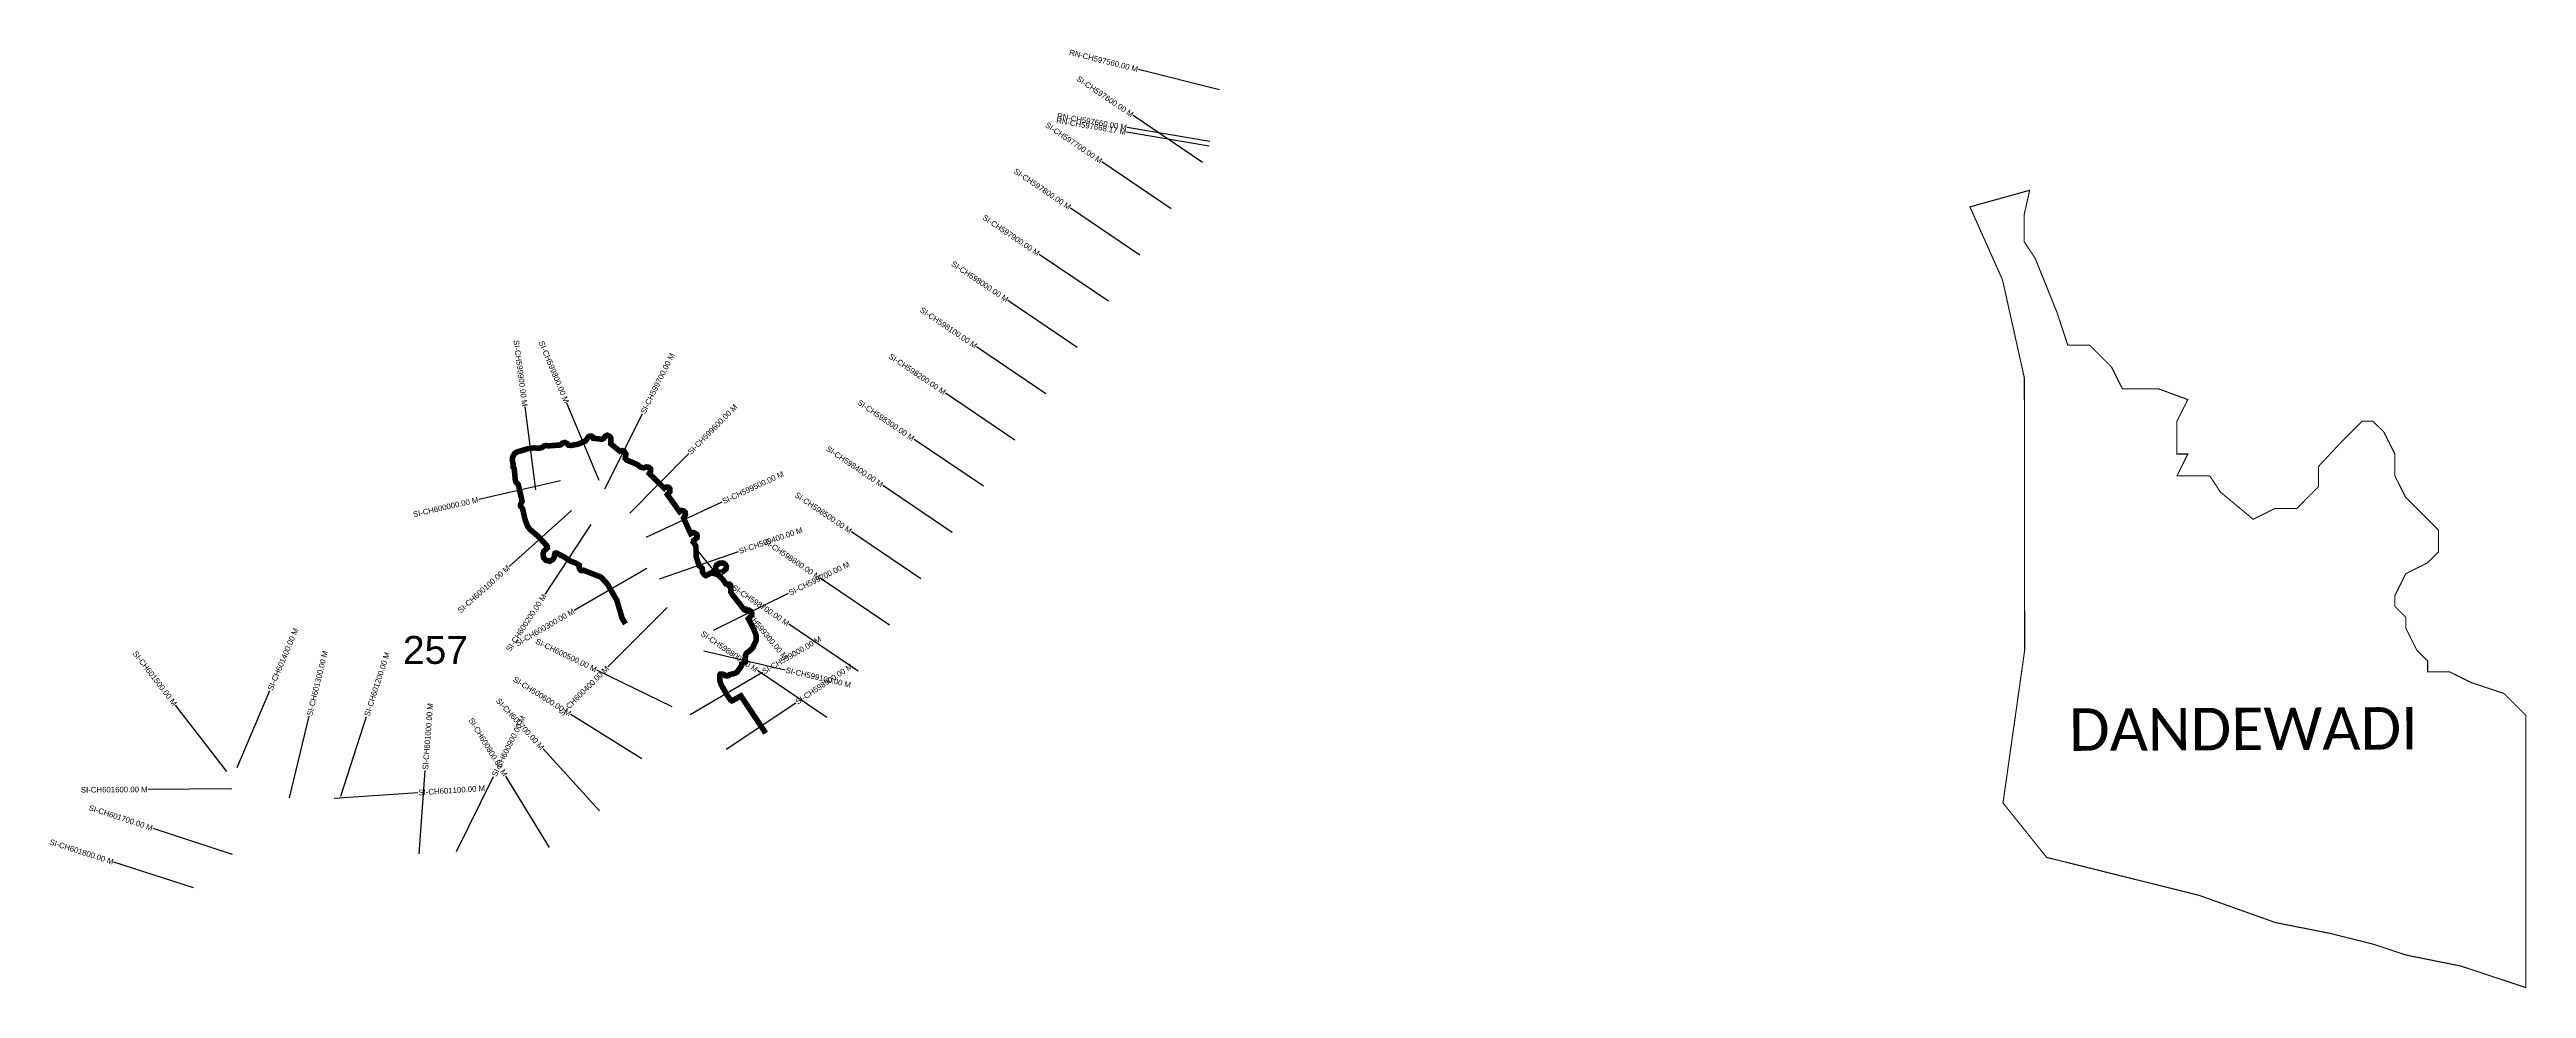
# Model space of a CAD drawing. Header units: metres. Extents: x 321152 to 325589, y 1830885 to 1832566.
import ezdxf
from ezdxf.enums import TextEntityAlignment as Align

# ---------------------------------------------------------------- set-up
doc = ezdxf.new("R2010")
doc.units = ezdxf.units.M
doc.header["$MEASUREMENT"] = 0
for name, color, linetype in [('ARTIFICIALLY PROTECTED', 4, 'Continuous'), ('CS', 134, 'Continuous'), ('CSMark', 6, 'Continuous'), ('VILLAGE NAME', 250, 'Continuous')]:
    doc.layers.add(name, color=color, linetype=linetype)
doc.styles.get("Standard").update_dxf_attribs({"font": 'arial.ttf'})

msp = doc.modelspace()

# ---------------------------------------------------------------- linework, layer by layer
at = {"color": 6, "const_width": 2}
msp.add_lwpolyline([(324591.9, 1832283.9), (324698.9, 1832313.6), (324689.1, 1832270.3), (324689.1, 1832221.5), (324708.6, 1832192.2), (324747.8, 1832094.8), (324767.3, 1832036.2), (324806.4, 1832036.2), (324845.4, 1831997.3), (324865, 1831958.3), (324929.4, 1831958.3), (324982, 1831938.9), (324962.6, 1831899.9), (324962.6, 1831841.4), (324982.1, 1831841.4), (324962.7, 1831802.3), (325021.2, 1831802.4), (325040.7, 1831773.1), (325099.3, 1831724.5), (325138.3, 1831744), (325177.3, 1831744), (325216.3, 1831783.1), (325216.3, 1831819.3), (325247.8, 1831853), (325259.9, 1831865.9), (325294.2, 1831900.2), (325313.7, 1831900.2), (325333.3, 1831880.8), (325352.8, 1831841.8), (325352.8, 1831802.7), (325372.4, 1831763.7), (325431, 1831705.2), (325431, 1831666.2), (325411.5, 1831646.7), (325372.5, 1831627.2), (325353.1, 1831588.1), (325353.1, 1831568.6), (325372.6, 1831549.1), (325372.6, 1831529.6), (325392.2, 1831490.6), (325411.7, 1831471.1), (325411.7, 1831451.6), (325450.7, 1831451.6), (325489.8, 1831432.2), (325548.3, 1831412.8), (325587.4, 1831373.8), (325587.7, 1830886.1), (325470.8, 1830924.9), (325373.2, 1830944.4), (325314.7, 1830963.8), (325236.6, 1830983.3), (325139.1, 1831002.6), (325002.5, 1831051.3), (324729.3, 1831119.3), (324651.1, 1831216.7), (324689.9, 1831489.9), (324689.5, 1831817.7), (324689.4, 1831977.6), (324650.2, 1832153.2), (324591.9, 1832283.9)], dxfattribs=at)
at = {"layer": 'ARTIFICIALLY PROTECTED', "const_width": 10, "flags": 128}
msp.add_lwpolyline([(322435, 1831341.7), (322390.6, 1831408.3), (322374.7, 1831399.5), (322372.1, 1831401.1), (322370.1, 1831403.7), (322365.5, 1831410.7), (322359.5, 1831420.9), (322357.1, 1831425.1), (322355.4, 1831428.4), (322353, 1831434.9), (322352.7, 1831442.8), (322352.9, 1831446.5), (322353.5, 1831447.3), (322355.7, 1831447.6), (322357.8, 1831447.3), (322359.8, 1831446.7), (322361, 1831446.3), (322361.7, 1831445.7), (322362.8, 1831444.7), (322364.5, 1831444.2), (322366.9, 1831444.3), (322369, 1831444.9), (322369.9, 1831445.8), (322370.4, 1831446.5), (322374.5, 1831447.5), (322380, 1831448.9), (322382.4, 1831449.9), (322383.8, 1831451.2), (322384.8, 1831452.3), (322385.9, 1831454.2), (322386.9, 1831455.5), (322387.7, 1831456.9), (322389.2, 1831458.1), (322389.7, 1831458.6), (322390, 1831459.3), (322390.2, 1831460.1), (322390.4, 1831460.7), (322390.9, 1831461.1), (322391.4, 1831461.8), (322391.8, 1831462.7), (322392.2, 1831463.7), (322392.5, 1831464.9), (322392.4, 1831465.6), (322393.6, 1831465.9), (322395.3, 1831466.5), (322396.5, 1831467), (322397.6, 1831467.8), (322398.5, 1831468.6), (322399.1, 1831470.2), (322399, 1831470.7), (322398.4, 1831470.9), (322397.9, 1831470.8), (322397.3, 1831470.9), (322397, 1831471.8), (322397.2, 1831472.7), (322397.7, 1831473.6), (322398.9, 1831477.1), (322398.8, 1831478.5), (322398.7, 1831480.9), (322400.3, 1831484.7), (322406.8, 1831489.4), (322412.2, 1831494.8), (322414.5, 1831500.9), (322417.2, 1831505.8), (322418.1, 1831509), (322417.7, 1831517.5), (322413.4, 1831528.5), (322404, 1831546.5), (322408.9, 1831551.7), (322410.3, 1831556.1), (322408.4, 1831559.8), (322404.3, 1831562.2), (322399.9, 1831561.6), (322396.5, 1831562.7), (322389.3, 1831571.9), (322375.1, 1831590), (322372.7, 1831594.1), (322372.8, 1831599.7), (322372.9, 1831604), (322371.9, 1831606.8), (322369.8, 1831608.6), (322366.9, 1831608.6), (322363.7, 1831608.8), (322358.3, 1831616.7), (322350.4, 1831625.1), (322346.8, 1831626.2), (322351.3, 1831629.8), (322354.6, 1831629.2), (322359.1, 1831631.5), (322363.8, 1831635.4), (322364.7, 1831640), (322363.3, 1831643.2), (322360.3, 1831645.7), (322357.1, 1831646.5), (322351.9, 1831645.8), (322347, 1831642.6), (322345.4, 1831639), (322345.8, 1831634.1), (322338.1, 1831629), (322327.7, 1831623.6), (322325.8, 1831624.7), (322321.9, 1831630), (322321.7, 1831632.5), (322321.4, 1831636.5), (322319.2, 1831639.1), (322316.1, 1831641), (322314.1, 1831646.7), (322310.6, 1831656.8), (322310, 1831676.3), (322307.9, 1831680.1), (322305.6, 1831684.3), (322306.3, 1831687), (322311.9, 1831691.5), (322312.3, 1831694.8), (322311.8, 1831697.3), (322309.4, 1831699.2), (322305.9, 1831700.7), (322303.7, 1831700.4), (322300.8, 1831698.8), (322287.8, 1831726.7), (322288.8, 1831728.4), (322291.3, 1831733.1), (322291, 1831736.8), (322288.3, 1831739.4), (322284.2, 1831740.4), (322280.9, 1831738.1), (322258.9, 1831768.9), (322262, 1831772.3), (322263.6, 1831774.1), (322263.5, 1831776.6), (322263.4, 1831779), (322262.2, 1831780.8), (322260.4, 1831781.9), (322257.9, 1831782.3), (322256, 1831782.1), (322254.3, 1831781.3), (322253.2, 1831780.3), (322226.5, 1831806.6), (322228.7, 1831810.3), (322228.9, 1831815), (322226, 1831817.6), (322221.7, 1831818.3), (322216.4, 1831816.6), (322210.6, 1831818.1), (322205.3, 1831822.4), (322198.4, 1831825.4), (322186.9, 1831830.3), (322183.5, 1831833.7), (322184.1, 1831837.9), (322184.7, 1831841.7), (322181.9, 1831845.8), (322178.5, 1831847.5), (322174, 1831846.3), (322157.4, 1831859.8), (322157.6, 1831864.4), (322157.9, 1831869.7), (322155.4, 1831873.3), (322151.2, 1831875.2), (322147.4, 1831873.2), (322145, 1831869.5), (322141.5, 1831867.9), (322131.1, 1831869.1), (322126, 1831869.8), (322124.9, 1831872.3), (322122.7, 1831873.5), (322120, 1831873.6), (322117.6, 1831872.4), (322115.4, 1831869.3), (322112, 1831864.6), (322098.5, 1831859), (322087, 1831856.8), (322081.9, 1831857.3), (322079, 1831860.6), (322074.8, 1831862.2), (322070.7, 1831860.8), (322067.3, 1831857.6), (322053.5, 1831856.6), (322045.2, 1831856.1), (322041.4, 1831856.7), (322038.2, 1831855.9), (322034.9, 1831853.3), (322031.5, 1831852.2), (322026, 1831851.9), (322020.5, 1831852.4), (322008.4, 1831850.8), (321999.9, 1831848.2), (321989.9, 1831845.2), (321985.4, 1831842.5), (321981.8, 1831836.3), (321981.1, 1831830.3), (321982.5, 1831824.8), (321982.5, 1831820.4), (321982.5, 1831817.8), (321984.7, 1831815.3), (321985, 1831812), (321985.4, 1831807.5), (321985.8, 1831802.4), (321986.3, 1831795.8), (321987.2, 1831791.9), (321991.9, 1831786.7), (321996.7, 1831765.7), (321998.7, 1831756.9), (321997.4, 1831754.2), (321995.7, 1831750.6), (321996, 1831747.9), (321999.4, 1831743.8), (322000.6, 1831739), (322001.8, 1831733.7), (322004.4, 1831722.7), (322008.5, 1831712.4), (322012.1, 1831707.1), (322019.5, 1831700.9), (322028.9, 1831692.8), (322039.2, 1831681.4), (322043.8, 1831676.3), (322044, 1831673.4), (322041, 1831670.7), (322037.8, 1831667.8), (322036.3, 1831662.6), (322037.2, 1831655.9), (322040.9, 1831651.4), (322048, 1831649.5), (322053.6, 1831652.5), (322055.6, 1831655.4), (322056.7, 1831659.8), (322057.4, 1831662.4), (322057.7, 1831663.7), (322059.9, 1831664.3), (322065.1, 1831661.7), (322073.8, 1831657.2), (322085.7, 1831649.5), (322094.9, 1831646.2), (322100.8, 1831642.6), (322100.7, 1831638.2), (322102.1, 1831635.1), (322104.5, 1831632.8), (322107.3, 1831632.7), (322108.6, 1831633.3), (322140.2, 1831621), (322151.8, 1831608.2), (322168.4, 1831579.6), (322177.7, 1831547.8), (322183.8, 1831537.3)], dxfattribs=at)
at = {"layer": 'CS'}
for p, q in [((323248.1, 1832493.2), (323102.6, 1832529.8)), ((323217.4, 1832363.2), (323093.2, 1832447.3)), ((323229.3, 1832392.8), (323081.4, 1832417.8)), ((323230.6, 1832400.8), (323082.7, 1832425.8)), ((323161.4, 1832280.4), (323037.2, 1832364.5)), ((323105.3, 1832197.6), (322981.1, 1832281.7)), ((323049.2, 1832114.8), (322925, 1832198.9)), ((322993.1, 1832032), (322868.9, 1832116.1)), ((322937, 1831949.2), (322812.8, 1832033.3)), ((322881, 1831866.4), (322756.8, 1831950.5)), ((322023.5, 1831777.1), (322004, 1831925.9)), ((322136.9, 1831793.8), (322079.1, 1831932.2)), ((322147.1, 1831779.3), (322214.2, 1831913.5)), ((322824.9, 1831783.6), (322700.7, 1831867.7)), ((322191.8, 1831735.5), (322297.1, 1831842.3)), ((322067.3, 1831793.5), (321921.1, 1831760)), ((322768.8, 1831700.8), (322644.6, 1831784.9)), ((322087, 1831740.4), (321975.4, 1831640.2)), ((322221, 1831692.5), (322357, 1831755.8)), ((322121.8, 1831715.5), (322039.4, 1831590.1)), ((322299.5, 1831684.4), (322394.9, 1831568.6)), ((322712.7, 1831618), (322588.5, 1831702.1)), ((322244.6, 1831618.1), (322386.5, 1831666.9)), ((322222.1, 1831636.5), (322092.2, 1831561.5)), ((322656.6, 1831535.2), (322532.5, 1831619.4)), ((322258.4, 1831566.5), (322152.4, 1831460.4)), ((322341.4, 1831526.2), (322476.1, 1831592.1)), ((322600.6, 1831452.4), (322476.4, 1831536.6)), ((322324, 1831489.2), (322470.1, 1831455.2)), ((321488.1, 1831280), (321546.7, 1831418)), ((322267.2, 1831389.1), (322132.3, 1831454.6)), ((322299.5, 1831374.9), (322429, 1831450.7)), ((322544.5, 1831369.6), (322420.3, 1831453.8)), ((321469.8, 1831272.9), (321378.2, 1831391.7)), ((322213.2, 1831295.5), (322086.2, 1831375.3)), ((322364, 1831313), (322488.9, 1831396.1)), ((321581.9, 1831226.2), (321617.5, 1831371.9)), ((321673.9, 1831228.9), (321720.2, 1831371.6)), ((322137.6, 1831202.8), (322036.2, 1831313.4)), ((321479, 1831241.9), (321329, 1831241.1)), ((321814.2, 1831125.5), (321825.3, 1831275.1)), ((321881.1, 1831129.6), (321947.7, 1831264.1)), ((322047.7, 1831136.8), (321969.5, 1831264.8)), ((321662.3, 1831225.5), (321812, 1831235.3)), ((321480.1, 1831124.2), (321337.7, 1831171.2)), ((321410.3, 1831064.7), (321267.5, 1831110.7))]:
    msp.add_line(p, q, dxfattribs=at)

# ---------------------------------------------------------------- texts
at = {"insert": (321785.2, 1831515.7), "char_height": 50, "attachment_point": 1}
msp.add_mtext_dynamic_manual_height_columns('257', width=84.374, gutter_width=1, heights=[74.2], dxfattribs=at)
at = {"layer": 'CSMark'}
for s, rotation, p in [('RN-CH597560.00 M', 345.8655, (323101.7, 1832530.1)), ('SI-CH597600.00 M', 325.8903, (323092.4, 1832447.9)), ('RN-CH597668.17 M', 350.4091, (323080.4, 1832417.9)), ('RN-CH597660.00 M', 350.4091, (323081.8, 1832426)), ('SI-CH597700.00 M', 325.8903, (323036.3, 1832365.1)), ('SI-CH597800.00 M', 325.8903, (322980.2, 1832282.3)), ('SI-CH597900.00 M', 325.8903, (322924.2, 1832199.5)), ('SI-CH598000.00 M', 325.8903, (322868.1, 1832116.7)), ('SI-CH598100.00 M', 325.8903, (322812, 1832033.9)), ('SI-CH599900.00 M', 277.4886, (322003.8, 1831926.8)), ('SI-CH599800.00 M', 292.6454, (322078.8, 1831933.1)), ('SI-CH598200.00 M', 325.8903, (322755.9, 1831951.1)), ('SI-CH598300.00 M', 325.8903, (322699.9, 1831868.3)), ('SI-CH598400.00 M', 325.8903, (322643.8, 1831785.5)), ('SI-CH598500.00 M', 325.8903, (322587.7, 1831702.7)), ('SI-CH600000.00 M', 12.8856, (321920.1, 1831759.8)), ('SI-CH598600.00 M', 325.8903, (322531.6, 1831619.9)), ('SI-CH600100.00 M', 41.9254, (321974.6, 1831639.6)), ('SI-CH598700.00 M', 325.8903, (322475.5, 1831537.1)), ('SI-CH600200.00 M', 56.6789, (322038.9, 1831589.3)), ('SI-CH600300.00 M', 30.0244, (322091.3, 1831561)), ('SI-CH600500.00 M', 334.0902, (322131.4, 1831455)), ('SI-CH598800.00 M', 325.8903, (322419.5, 1831454.3)), ('SI-CH601500.00 M', 307.6392, (321377.6, 1831392.5)), ('SI-CH600400.00 M', 45.0165, (322151.7, 1831459.7)), ('SI-CH600600.00 M', 327.8662, (322085.3, 1831375.8)), ('SI-CH600700.00 M', 312.5264, (322035.5, 1831314.1)), ('SI-CH600800.00 M', 301.4489, (321968.9, 1831265.7)), ('SI-CH601600.00 M', 0.3077, (321328, 1831241)), ('SI-CH601700.00 M', 341.7194, (321336.7, 1831171.5)), ('SI-CH601800.00 M', 342.1693, (321266.6, 1831111))]:
    msp.add_text(s, height=10, rotation=rotation, dxfattribs=at).set_placement(p, align=Align.MIDDLE_RIGHT)
for s, rotation, p in [('SI-CH599700.00 M', 63.4507, (322214.6, 1831914.4)), ('SI-CH599600.00 M', 45.4, (322297.8, 1831843)), ('SI-CH599500.00 M', 24.9346, (322357.9, 1831756.2)), ('SI-CH599400.00 M', 18.9743, (322387.4, 1831667.2)), ('SI-CH599200.00 M', 26.069, (322477, 1831592.5)), ('SI-CH599300.00 M', 309.4533, (322395.5, 1831567.8)), ('SI-CH601400.00 M', 66.9898, (321547.1, 1831419)), ('SI-CH599000.00 M', 30.3172, (322429.9, 1831451.2)), ('SI-CH601300.00 M', 76.258, (321617.7, 1831372.9)), ('SI-CH601200.00 M', 72.0156, (321720.5, 1831372.6)), ('SI-CH598900.00 M', 33.642, (322489.7, 1831396.7)), ('SI-CH599100.00 M', 346.8998, (322471.1, 1831455)), ('SI-CH601000.00 M', 85.7312, (321825.4, 1831276.1)), ('SI-CH600900.00 M', 63.6567, (321948.1, 1831265)), ('SI-CH601100.00 M', 3.7555, (321813, 1831235.4))]:
    msp.add_text(s, height=10, rotation=rotation, dxfattribs=at).set_placement(p, align=Align.MIDDLE_LEFT)
at = {"layer": 'VILLAGE NAME', "insert": (324769.2, 1831385.9), "char_height": 75.932, "attachment_point": 1, "rotation": 0.2435}
msp.add_mtext_dynamic_manual_height_columns('{\\fCalibri|b0|i0|c0|p34;DANDEWADI}', width=754.547, gutter_width=379.7, heights=[0], dxfattribs=at)

doc.saveas('drawing.dxf')
